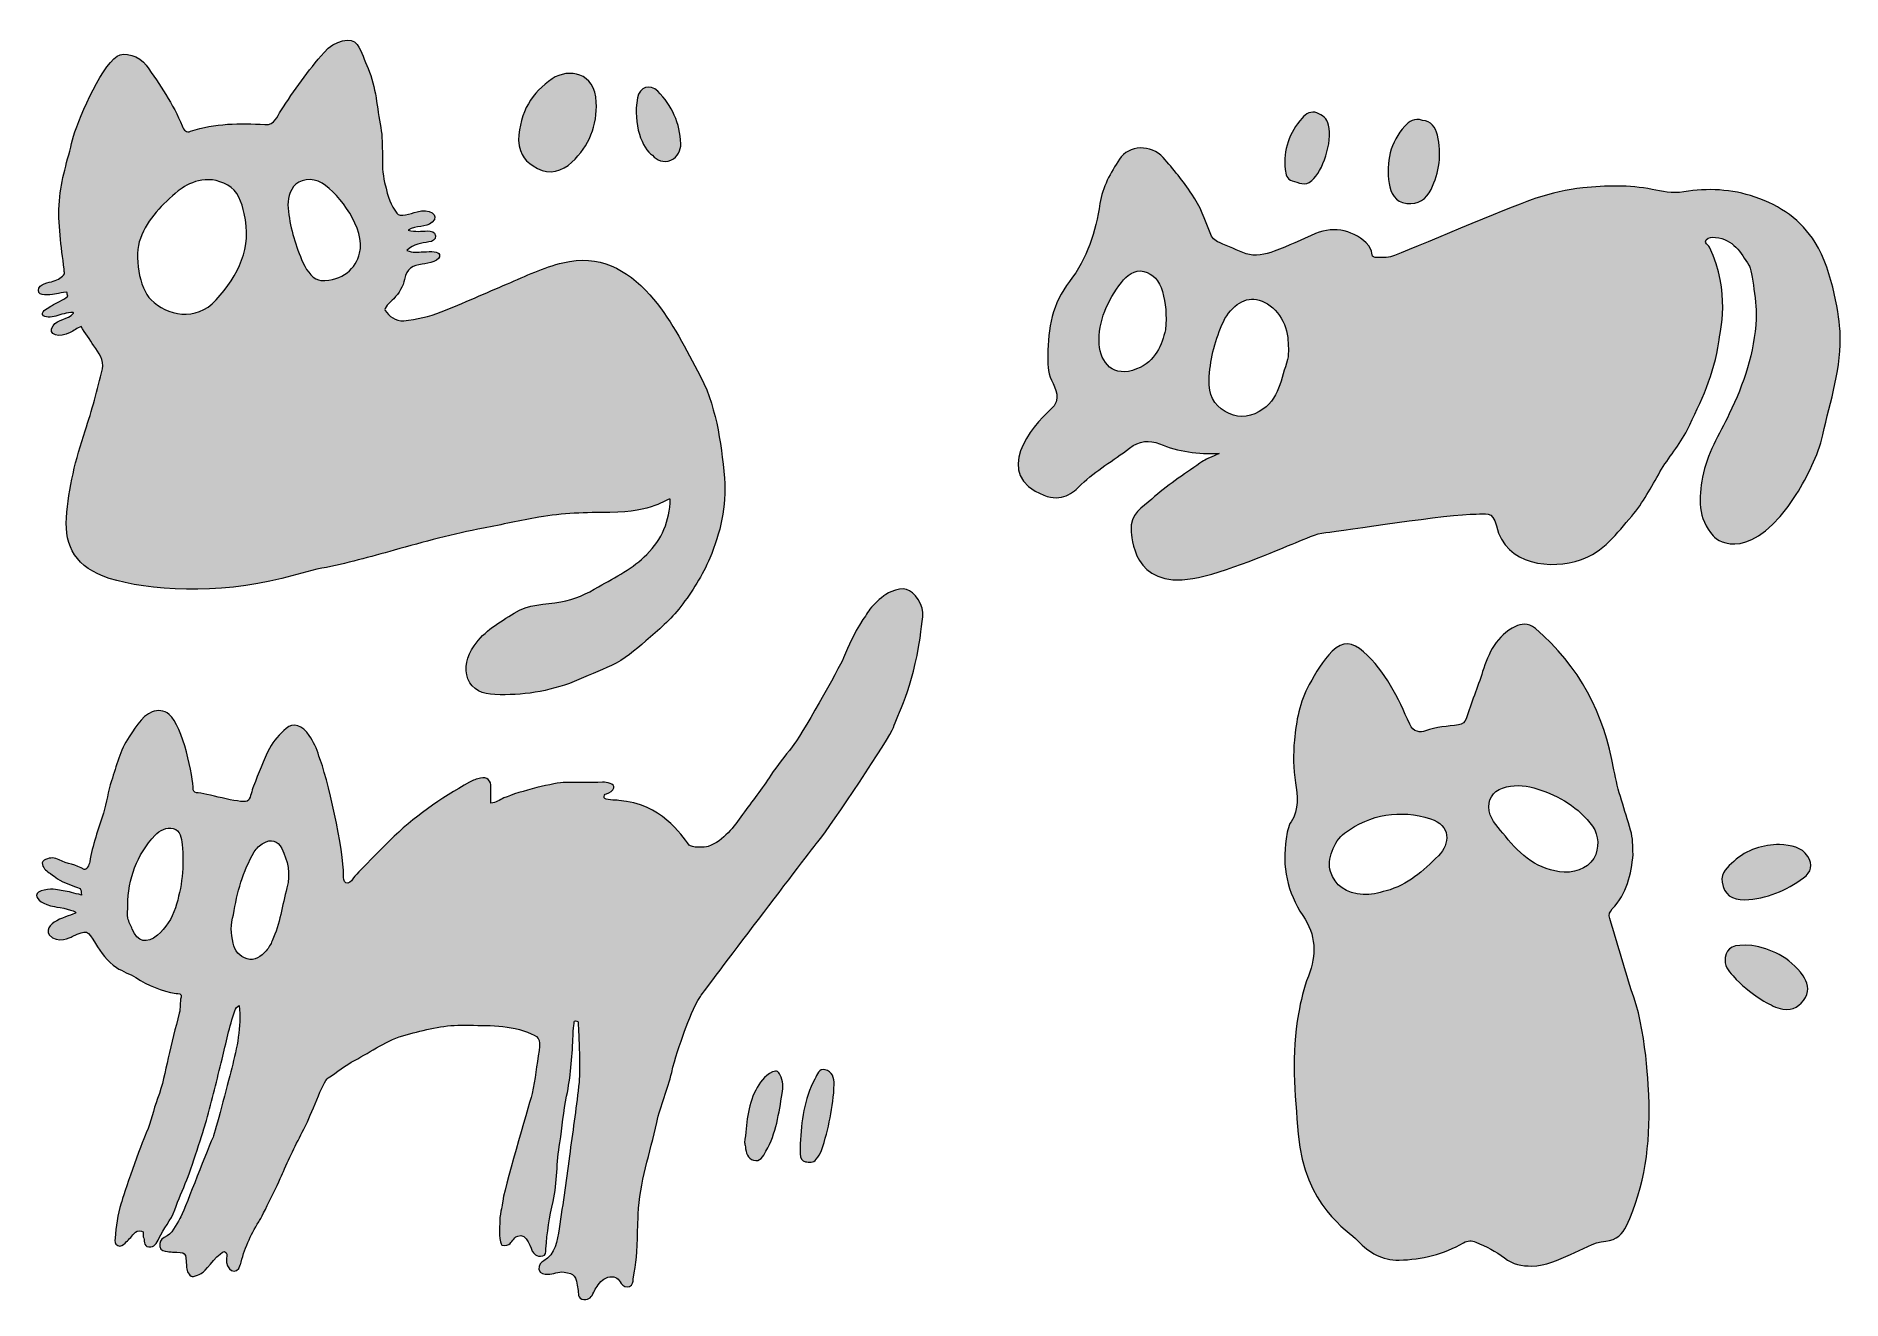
# Model space of a CAD drawing. Header units: millimetres. Extents: x 31 to 273, y -190 to -20.
import ezdxf

# ---------------------------------------------------------------- set-up
doc = ezdxf.new("R2010")
doc.units = ezdxf.units.MM
doc.header["$MEASUREMENT"] = 0
doc.layers.add('Capa 1', color=7, linetype='Continuous', lineweight=0)

msp = doc.modelspace()

# ---------------------------------------------------------------- hatches: boundary and pattern name
at = {"layer": 'Capa 1', "true_color": 0xe30613, "transparency": 33554687}
h = msp.add_hatch(color=12, dxfattribs=at)
h.dxf.hatch_style = 2
edge = h.paths.add_edge_path()
edge.add_spline(control_points=[(74.39, -48.99), (73.91, -51.06), (72.14, -52.71), (69.19, -52.67), (68.26, -52.59), (67.35, -51.55), (66.78, -50.27), (65.81, -48.08), (65.13, -45.79), (64.82, -43.41), (64.66, -42.23), (64.78, -41.04), (65.53, -40.07), (66.24, -39.15), (67.99, -38.73), (69.36, -39.61), (71.75, -41.13), (75.15, -45.68), (74.39, -48.99)], knot_values=[0, 0, 0, 0, 1, 1, 1, 2, 2, 2, 3, 3, 3, 4, 4, 4, 5, 5, 5, 6, 6, 6, 6], degree=3, periodic=0)
edge = h.paths.add_edge_path()
edge.add_spline(control_points=[(55.13, -55.28), (52.38, -58.33), (48.48, -57.28), (46.38, -55.26), (44.76, -53.7), (44.09, -49.3), (44.95, -47.03), (45.97, -44.34), (47.89, -42.39), (50.04, -40.65), (51.27, -39.64), (53.82, -38.27), (56.69, -39.87), (58, -40.6), (58.57, -42.19), (58.9, -43.68), (59.95, -48.29), (58.16, -51.92), (55.13, -55.28)], knot_values=[0, 0, 0, 0, 1, 1, 1, 2, 2, 2, 3, 3, 3, 4, 4, 4, 5, 5, 5, 6, 6, 6, 6], degree=3, periodic=0)
edge = h.paths.add_edge_path()
edge.add_spline(control_points=[(123.36, -79.21), (122.91, -74.2), (122.24, -69.32), (119.77, -64.78), (117.84, -61.23), (116.05, -57.63), (113.34, -54.59), (110.24, -51.11), (106.52, -49.15), (101.69, -50.28), (99.07, -50.89), (96.67, -52.08), (94.22, -53.12), (91.26, -54.38), (88.33, -55.71), (85.34, -56.88), (83.74, -57.51), (82.05, -57.89), (80.32, -58.07), (79.14, -58.19), (78.39, -57.41), (77.81, -56.72), (77.54, -56.41), (78.47, -55.64), (78.97, -55.12), (79.63, -54.4), (80.27, -53.45), (80.41, -52.52), (80.63, -51.05), (81.61, -50.64), (82.76, -50.49), (83.69, -50.37), (85.3, -50.02), (85.12, -49.2), (85.01, -48.74), (84.04, -48.74), (82.96, -48.84), (82.15, -48.82), (81.55, -49.03), (80.74, -48.63), (81.65, -47.78), (82.69, -47.63), (83.69, -47.5), (84.11, -47.45), (84.64, -47.2), (84.58, -46.67), (84.52, -46.12), (84.02, -45.99), (83.47, -46.02), (82.66, -46.06), (81.86, -46.16), (80.92, -45.91), (81.94, -45.17), (83.27, -45.65), (84.13, -44.86), (85.23, -43.83), (83.66, -42.99), (82.09, -43.43), (81.17, -43.69), (79.8, -44.26), (79.37, -43.63), (78.57, -42.46), (78.26, -41.73), (77.74, -39.52), (77.16, -37.09), (77.68, -34.53), (77.22, -32.13), (76.72, -29.49), (76.61, -26.73), (75.51, -24.21), (75.03, -23.13), (74.71, -21.94), (74.06, -20.98), (73.29, -19.86), (71.04, -20.43), (69.61, -22.05), (67.45, -24.49), (65.59, -27.15), (63.81, -29.88), (63.31, -30.64), (63.02, -31.81), (61.68, -31.73), (58.31, -31.52), (54.96, -31.56), (51.7, -32.64), (51.09, -32.84), (50.81, -32.53), (50.56, -31.92), (49.36, -28.97), (47.56, -26.37), (45.74, -23.78), (44.84, -22.5), (42.72, -21.92), (41.83, -22.54), (39.51, -24.15), (36.39, -31.54), (35.85, -33.77), (35.19, -36.5), (34.28, -39.15), (34.07, -41.97), (33.84, -45.05), (34.35, -48.1), (34.71, -51.15), (34.73, -51.35), (34.75, -51.56), (34.77, -51.76), (34.47, -52.26), (33.92, -52.53), (33.26, -52.76), (32.73, -52.95), (31.24, -53.13), (31.26, -53.97), (31.28, -54.93), (32.74, -54.54), (33.42, -54.51), (34.27, -54.36), (34.35, -54.3), (35.08, -54.22), (35.11, -54.4), (35.15, -54.59), (35.19, -54.77), (34.52, -55.37), (33.71, -55.63), (33.02, -56.07), (32.64, -56.32), (31.65, -56.72), (31.83, -57.23), (32.02, -57.74), (33.06, -57.62), (33.58, -57.46), (34.32, -57.24), (35.04, -56.98), (35.94, -56.97), (35.96, -57), (35.98, -57.04), (35.99, -57.07), (35.2, -57.97), (33.84, -57.81), (33.22, -58.75), (32.39, -60), (34.12, -60.45), (35.54, -59.65), (35.97, -59.41), (36.5, -59.06), (36.99, -58.85), (37.54, -59.72), (38.15, -60.57), (38.71, -61.45), (39.33, -62.4), (40.14, -63.36), (39.85, -64.55), (39.18, -67.34), (38.45, -70.12), (37.53, -72.85), (36.26, -76.64), (35.32, -80.52), (35.03, -84.53), (34.75, -88.4), (36.31, -91.24), (40.76, -92.66), (45.96, -94.32), (55.46, -94.85), (63.94, -92.68), (65.73, -92.22), (67.52, -91.65), (69.3, -91.31), (72.6, -90.68), (75.82, -89.78), (79.03, -88.88), (83, -87.77), (86.97, -86.67), (91.02, -85.92), (93.51, -85.46), (95.96, -84.87), (98.46, -84.44), (101.63, -83.91), (104.77, -83.81), (107.98, -83.81), (113.85, -83.8), (115.47, -81.98), (116.08, -82.03), (116.05, -84.95), (114.93, -87.44), (112.96, -89.44), (111.12, -91.3), (108.74, -92.5), (106.47, -93.79), (104.88, -94.7), (103.28, -95.52), (101.38, -95.83), (99.28, -96.17), (97, -96.13), (95.14, -97.33), (93.19, -98.58), (91.13, -99.68), (89.76, -101.72), (88.79, -103.16), (88.41, -104.71), (88.92, -106.16), (89.44, -107.62), (90.96, -108.22), (92.56, -108.27), (96.23, -108.41), (99.75, -107.88), (103.19, -106.51), (104.88, -105.83), (106.57, -105.1), (108.21, -104.35), (109.9, -103.59), (111.38, -102.3), (112.81, -101.07), (114.47, -99.64), (116.18, -98.19), (117.5, -96.46), (119.03, -94.45), (120.43, -92.26), (121.39, -89.94), (122.81, -86.55), (123.69, -83.01), (123.36, -79.21)], knot_values=[0, 0, 0, 0, 1, 1, 1, 2, 2, 2, 3, 3, 3, 4, 4, 4, 5, 5, 5, 6, 6, 6, 7, 7, 7, 8, 8, 8, 9, 9, 9, 10, 10, 10, 11, 11, 11, 12, 12, 12, 13, 13, 13, 14, 14, 14, 15, 15, 15, 16, 16, 16, 17, 17, 17, 18, 18, 18, 19, 19, 19, 20, 20, 20, 21, 21, 21, 22, 22, 22, 23, 23, 23, 24, 24, 24, 25, 25, 25, 26, 26, 26, 27, 27, 27, 28, 28, 28, 29, 29, 29, 30, 30, 30, 31, 31, 31, 32, 32, 32, 33, 33, 33, 34, 34, 34, 35, 35, 35, 36, 36, 36, 37, 37, 37, 38, 38, 38, 39, 39, 39, 40, 40, 40, 41, 41, 41, 42, 42, 42, 43, 43, 43, 44, 44, 44, 45, 45, 45, 46, 46, 46, 47, 47, 47, 48, 48, 48, 49, 49, 49, 50, 50, 50, 51, 51, 51, 52, 52, 52, 53, 53, 53, 54, 54, 54, 55, 55, 55, 56, 56, 56, 57, 57, 57, 58, 58, 58, 59, 59, 59, 60, 60, 60, 61, 61, 61, 62, 62, 62, 63, 63, 63, 64, 64, 64, 65, 65, 65, 66, 66, 66, 67, 67, 67, 68, 68, 68, 69, 69, 69, 70, 70, 70, 71, 71, 71, 72, 72, 72, 73, 73, 73, 73], degree=3, periodic=0)
h = msp.add_hatch(color=12, dxfattribs=at)
h.dxf.hatch_style = 2
edge = h.paths.add_edge_path()
edge.add_spline(control_points=[(95.72, -33.83), (95.9, -29.98), (97.55, -27.38), (100.23, -25.6), (102.45, -24.12), (105.98, -24.7), (106.16, -28.71), (106.3, -31.83), (105.21, -34.62), (102.89, -36.79), (101.57, -38.02), (99.91, -38.52), (98.26, -37.62), (96.67, -36.74), (95.91, -35.96), (95.72, -33.83)], knot_values=[0, 0, 0, 0, 1, 1, 1, 2, 2, 2, 3, 3, 3, 4, 4, 4, 5, 5, 5, 5], degree=3, periodic=0)
h = msp.add_hatch(color=12, dxfattribs=at)
h.dxf.hatch_style = 2
edge = h.paths.add_edge_path()
edge.add_spline(control_points=[(111.69, -28.14), (111.95, -26.69), (113.37, -26.23), (114.4, -27.26), (116.3, -29.18), (117.43, -31.56), (117.5, -34.3), (117.52, -35.16), (117.14, -36.08), (116.17, -36.51), (115.16, -36.95), (114.32, -36.51), (113.69, -35.86), (112.36, -34.97), (111.04, -31.73), (111.69, -28.14)], knot_values=[0, 0, 0, 0, 1, 1, 1, 2, 2, 2, 3, 3, 3, 4, 4, 4, 5, 5, 5, 5], degree=3, periodic=0)
h = msp.add_hatch(color=12, dxfattribs=at)
h.dxf.hatch_style = 2
edge = h.paths.add_edge_path()
edge.add_spline(control_points=[(202.23, -39.25), (201.28, -40.08), (200.45, -39.49), (199.59, -39.28), (198.85, -39.09), (198.72, -38.41), (198.64, -37.75), (198.34, -35.11), (199.22, -32.84), (200.92, -30.86), (201.43, -30.25), (202.14, -29.87), (202.91, -30.17), (203.64, -30.45), (204.28, -30.9), (204.47, -31.81), (205.03, -34.13), (203.68, -37.99), (202.23, -39.25)], knot_values=[0, 0, 0, 0, 1, 1, 1, 2, 2, 2, 3, 3, 3, 4, 4, 4, 5, 5, 5, 6, 6, 6, 6], degree=3, periodic=0)
h = msp.add_hatch(color=12, dxfattribs=at)
h.dxf.hatch_style = 2
edge = h.paths.add_edge_path()
edge.add_spline(control_points=[(217.09, -31.17), (218.22, -31.28), (218.81, -32.06), (219.08, -33.16), (219.71, -35.7), (219.33, -38.14), (218.23, -40.45), (217.63, -41.73), (216.49, -42.47), (214.97, -42.32), (213.37, -42.16), (212.81, -40.92), (212.61, -39.63), (212.16, -36.78), (212.73, -34.13), (214.73, -31.93), (215.28, -31.32), (216.01, -30.78), (217.09, -31.17)], knot_values=[0, 0, 0, 0, 1, 1, 1, 2, 2, 2, 3, 3, 3, 4, 4, 4, 5, 5, 5, 6, 6, 6, 6], degree=3, periodic=0)
h = msp.add_hatch(color=12, dxfattribs=at)
h.dxf.hatch_style = 2
edge = h.paths.add_edge_path()
edge.add_spline(control_points=[(182.57, -59.28), (182.76, -57.28), (182.61, -55.76), (182.17, -54.16), (181.77, -52.65), (180.89, -51.79), (179.66, -51.45), (178.46, -51.11), (177.32, -52.06), (176.66, -52.92), (174.82, -55.34), (173.52, -58.11), (173.68, -61.2), (173.82, -63.71), (175.6, -65.8), (178.7, -64.55), (181.27, -63.51), (182.1, -61.3), (182.57, -59.28)], knot_values=[0, 0, 0, 0, 1, 1, 1, 2, 2, 2, 3, 3, 3, 4, 4, 4, 5, 5, 5, 6, 6, 6, 6], degree=3, periodic=0)
edge = h.paths.add_edge_path()
edge.add_spline(control_points=[(198.98, -63.28), (199.16, -62.28), (199.06, -61.3), (198.99, -60.32), (198.81, -57.94), (196.86, -55.56), (194.78, -55.2), (193.07, -54.9), (191.15, -56.26), (190.15, -58.63), (189.15, -60.99), (188.54, -63.44), (188.43, -66.04), (188.35, -67.95), (189.07, -69.37), (190.6, -70.27), (192.02, -71.11), (193.63, -71.14), (195.17, -70.27), (197.93, -68.7), (198.08, -65.8), (198.98, -63.28)], knot_values=[0, 0, 0, 0, 1, 1, 1, 2, 2, 2, 3, 3, 3, 4, 4, 4, 5, 5, 5, 6, 6, 6, 7, 7, 7, 7], degree=3, periodic=0)
edge = h.paths.add_edge_path()
edge.add_spline(control_points=[(189.79, -75.91), (186.94, -75.98), (184.32, -75.65), (181.78, -74.6), (180.43, -74.04), (179.06, -74.16), (177.73, -75.19), (175.6, -76.85), (173.24, -78.14), (171.27, -80.08), (170.12, -81.21), (168.67, -82.43), (166.26, -81.5), (159.22, -78.78), (164.62, -72.2), (167.14, -70), (168.69, -68.65), (167.81, -67.15), (167.27, -66.07), (166.68, -64.89), (166.8, -63.75), (166.79, -62.68), (166.76, -59.15), (167.44, -55.72), (169.68, -52.81), (172.08, -49.7), (173.2, -46.13), (173.77, -42.32), (174.1, -40.13), (175.22, -38.21), (176.39, -36.4), (177.65, -34.47), (180.66, -34.35), (182.26, -36.16), (183.63, -37.71), (184.93, -39.34), (186.13, -41.07), (187.27, -42.71), (187.87, -44.48), (188.56, -46.26), (188.81, -46.92), (189.16, -47.32), (189.81, -47.59), (191.01, -48.08), (192.21, -48.62), (193.41, -49.07), (194.56, -49.5), (195.99, -49.17), (197.18, -48.74), (199.07, -48.06), (200.87, -47.16), (202.72, -46.38), (205.34, -45.28), (208.01, -45.95), (209.88, -48), (210.62, -49.14), (209.92, -49.61), (211.09, -49.6), (211.85, -49.59), (212.61, -49.6), (213.31, -49.32), (217.7, -47.56), (230.28, -42.23), (232.31, -41.61), (234.39, -40.97), (236.49, -40.42), (238.62, -40.22), (241.7, -39.93), (244.8, -39.81), (247.93, -40.45), (249.23, -40.72), (250.61, -41.03), (252.19, -40.76), (255.31, -40.24), (258.6, -40.4), (261.73, -41.46), (265.12, -42.62), (267.95, -44.59), (269.8, -47.55), (272.26, -51.48), (273.08, -57.97), (273.15, -59.49), (273.39, -64.33), (271.84, -68.83), (270.82, -73.41), (270.18, -76.24), (268.77, -78.9), (267.27, -81.42), (261.31, -90.62), (256.86, -87.82), (256.1, -86.96), (254.01, -84.58), (254.16, -81.87), (254.68, -79.07), (255.25, -75.98), (256.93, -73.34), (258.27, -70.59), (260.25, -66.52), (261.63, -62.38), (261.88, -57.82), (261.97, -56.2), (261.34, -51.26), (260.9, -50.59), (259.82, -48.95), (258.8, -47.1), (256.44, -46.89), (255.97, -46.85), (255.47, -46.84), (255.19, -47.21), (254.88, -47.63), (255.44, -47.87), (255.6, -48.2), (258.52, -54.19), (257.04, -59.6), (256.86, -60.91), (256.27, -65.17), (254.48, -68.99), (252.61, -72.77), (251.63, -74.75), (250.08, -76.44), (248.97, -78.36), (247.79, -80.4), (246.71, -82.51), (245.17, -84.31), (243.21, -86.61), (241.35, -89.14), (238.3, -90.18), (234.49, -91.49), (228.22, -91), (227, -85.63), (226.52, -83.52), (225.46, -84.04), (224.29, -84.03), (220.58, -84.01), (206.45, -86.29), (204.09, -86.51), (202.75, -86.63), (201.37, -87.35), (200.05, -87.88), (197.79, -88.77), (190.25, -92.06), (186.23, -92.69), (178.16, -94.08), (178.04, -86.97), (177.97, -86.26), (177.75, -84.03), (179.5, -83.1), (180.73, -82.01), (182.73, -80.23), (185, -78.75), (187.2, -77.21), (187.95, -76.69), (187.95, -76.69), (189.79, -75.91)], knot_values=[0, 0, 0, 0, 1, 1, 1, 2, 2, 2, 3, 3, 3, 4, 4, 4, 5, 5, 5, 6, 6, 6, 7, 7, 7, 8, 8, 8, 9, 9, 9, 10, 10, 10, 11, 11, 11, 12, 12, 12, 13, 13, 13, 14, 14, 14, 15, 15, 15, 16, 16, 16, 17, 17, 17, 18, 18, 18, 19, 19, 19, 20, 20, 20, 21, 21, 21, 22, 22, 22, 23, 23, 23, 24, 24, 24, 25, 25, 25, 26, 26, 26, 27, 27, 27, 28, 28, 28, 29, 29, 29, 30, 30, 30, 31, 31, 31, 32, 32, 32, 33, 33, 33, 34, 34, 34, 35, 35, 35, 36, 36, 36, 37, 37, 37, 38, 38, 38, 39, 39, 39, 40, 40, 40, 41, 41, 41, 42, 42, 42, 43, 43, 43, 44, 44, 44, 45, 45, 45, 46, 46, 46, 47, 47, 47, 48, 48, 48, 49, 49, 49, 50, 50, 50, 51, 51, 51, 51], degree=3, periodic=0)
h = msp.add_hatch(color=12, dxfattribs=at)
h.dxf.hatch_style = 2
edge = h.paths.add_edge_path()
edge.add_spline(control_points=[(43.26, -136.58), (43.26, -137.15), (43.18, -137.74), (43.28, -138.29), (43.37, -138.8), (43.67, -139.27), (43.86, -139.76), (44.55, -141.47), (45.84, -141.8), (47.24, -140.57), (48.37, -139.58), (49.19, -138.37), (49.65, -136.92), (50.54, -134.14), (50.86, -131.3), (50.56, -128.4), (50.47, -127.53), (50.35, -126.49), (49.36, -126.25), (48.47, -126.03), (47.56, -126.47), (46.92, -127.15), (44.44, -129.8), (43.3, -132.98), (43.26, -136.58)], knot_values=[0, 0, 0, 0, 1, 1, 1, 2, 2, 2, 3, 3, 3, 4, 4, 4, 5, 5, 5, 6, 6, 6, 7, 7, 7, 8, 8, 8, 8], degree=3, periodic=0)
edge = h.paths.add_edge_path()
edge.add_spline(control_points=[(57.41, -141.63), (57.62, -142.69), (58.27, -143.46), (59.27, -143.74), (60.33, -144.05), (61.14, -143.45), (61.84, -142.66), (62.2, -142.25), (62.44, -141.79), (62.66, -141.31), (63.68, -139.05), (64, -136.6), (64.62, -134.23), (65.13, -132.27), (64.76, -130.61), (63.92, -128.91), (63.4, -127.88), (62.44, -127.58), (61.46, -128.21), (60.98, -128.51), (60.54, -128.89), (60.24, -129.39), (58.68, -131.99), (57.94, -134.86), (57.45, -137.82), (57.03, -139.09), (57.07, -140.36), (57.41, -141.63)], knot_values=[0, 0, 0, 0, 1, 1, 1, 2, 2, 2, 3, 3, 3, 4, 4, 4, 5, 5, 5, 6, 6, 6, 7, 7, 7, 8, 8, 8, 9, 9, 9, 9], degree=3, periodic=0)
edge = h.paths.add_edge_path()
edge.add_spline(control_points=[(45.74, -167.1), (46.43, -165.64), (46.65, -164.01), (47.26, -162.5), (47.96, -160.77), (48.25, -158.88), (48.7, -157.05), (49.19, -155.06), (49.63, -153.04), (50.17, -151.06), (50.36, -150.34), (50.23, -149.62), (50.41, -148.91), (50.55, -148.38), (50.05, -148.43), (49.74, -148.39), (47.77, -148.11), (46.02, -147.3), (44.33, -146.26), (43.51, -145.75), (42.59, -145.47), (41.76, -144.92), (40.47, -144.07), (39.67, -142.89), (38.93, -141.69), (37.83, -139.88), (37.8, -139.78), (35.8, -140.75), (35.63, -140.83), (33.86, -141.79), (32.72, -140.54), (31.68, -138.63), (36.28, -137.84), (36.28, -137.53), (36.29, -137.27), (34.19, -136.84), (33.4, -136.74), (31.88, -136.44), (31.04, -135.77), (31, -135.23), (30.95, -134.52), (32.96, -134.32), (33.54, -134.44), (34.25, -134.59), (34.95, -134.62), (35.69, -134.83), (36.13, -135.04), (36.55, -134.98), (37.04, -135.21), (36.96, -134.1), (36.98, -134.37), (35.89, -133.96), (33.57, -133.04), (33.7, -132.85), (32.89, -132.3), (32.4, -131.97), (31.98, -131.69), (31.79, -131.1), (31.69, -130.76), (31.94, -130.53), (32.23, -130.4), (32.85, -130.1), (33.5, -130.16), (34.05, -130.46), (35.07, -131), (36.35, -131.09), (37.39, -131.73), (37.71, -131.93), (38.08, -131.14), (38.15, -130.73), (38.52, -128.48), (39.32, -126.35), (39.98, -124.2), (40.43, -122.75), (40.59, -121.24), (41.07, -119.85), (41.75, -117.86), (42.2, -115.73), (43.44, -113.96), (43.85, -113.38), (45.12, -111.07), (46.55, -110.57), (47.23, -110.29), (48.13, -110.35), (48.82, -110.93), (50.67, -112.51), (52.04, -119.37), (52.05, -121.04), (52.05, -121.37), (52.39, -121.45), (52.73, -121.48), (54.32, -121.63), (58.91, -123.11), (59.45, -122.46), (59.81, -122.01), (59.87, -121.19), (60.13, -120.56), (60.83, -118.86), (61.44, -117.11), (62.3, -115.49), (62.83, -114.48), (63.67, -113.59), (64.51, -112.8), (65.42, -111.94), (66.76, -112.45), (67.62, -113.74), (68.2, -114.61), (68.63, -115.51), (68.92, -116.52), (70.03, -119.19), (72.32, -129.34), (72.22, -132.51), (72.2, -132.89), (72.2, -133.38), (72.55, -133.53), (72.93, -133.71), (73.25, -133.33), (73.46, -133.01), (73.82, -132.44), (77.81, -128.49), (78.42, -127.88), (81.59, -124.72), (85.25, -122.21), (89.13, -120.02), (89.59, -119.76), (90.11, -119.59), (90.63, -119.47), (91.49, -119.27), (92.05, -119.82), (92.02, -120.72), (91.99, -121.4), (92.01, -122.07), (92.01, -122.83), (92.66, -122.81), (93.18, -122.39), (93.74, -122.15), (95.9, -121.22), (100.62, -120.08), (102.03, -120.06), (103.69, -120.03), (105.34, -120.09), (107, -120.04), (107.6, -120.02), (108.61, -120.22), (108.52, -120.79), (108.47, -121.15), (107.92, -121.48), (107.54, -121.58), (107.29, -121.64), (107.14, -121.88), (107.22, -122.11), (107.32, -122.41), (108.69, -122.44), (109.19, -122.48), (114.9, -122.91), (117.54, -127.06), (118.62, -128.47), (118.9, -128.84), (120.74, -128.83), (121.19, -128.66), (123.33, -127.86), (124.62, -126.01), (125.81, -124.35), (127.06, -122.61), (128.42, -120.92), (129.59, -119.1), (130.43, -117.79), (131.45, -116.53), (132.46, -115.3), (133.49, -114.06), (138.8, -104.68), (139.37, -103.33), (140.12, -101.54), (140.56, -100.41), (141.96, -98.17), (142.45, -97.6), (142.69, -96.9), (143.3, -96.33), (144.08, -95.61), (144.77, -94.84), (145.72, -94.45), (147.37, -93.77), (148.4, -93.99), (149.38, -95.5), (150.42, -97.1), (149.87, -98.35), (149.62, -100.69), (148.69, -107.2), (146.49, -111.33), (146.05, -112.68), (145.64, -113.96), (137.6, -125.91), (136.06, -127.83), (134.88, -129.3), (120.87, -147.69), (120.15, -148.8), (119.2, -150.27), (118.6, -151.88), (118.02, -153.46), (117.37, -155.26), (116.72, -157.09), (116.28, -159), (115.76, -161.27), (114.77, -163.43), (114.28, -165.71), (113.41, -169.81), (111.97, -173.79), (111.77, -178.02), (111.74, -178.58), (111.8, -179.54), (111.68, -180.06), (111.7, -183.52), (111.52, -184.34), (111.12, -186.75), (111.07, -187.11), (111.12, -187.55), (110.63, -187.72), (110.19, -187.86), (109.71, -187.7), (109.51, -187.35), (109.15, -186.75), (108.83, -186.32), (108, -186.44), (107.14, -186.56), (106.7, -187.11), (106.26, -187.72), (106.08, -187.96), (105.92, -188.23), (105.81, -188.51), (105.57, -189.12), (105.25, -189.54), (104.48, -189.48), (103.61, -189.43), (103.77, -188.49), (103.72, -188.28), (103.39, -186.14), (103.26, -186.07), (101.84, -185.8), (101.05, -185.69), (100.44, -186.11), (99.64, -186.08), (99.27, -186.07), (98.51, -186.08), (98.44, -185.42), (98.38, -184.92), (98.75, -184.4), (99.11, -184.31), (100.65, -183.4), (100.92, -181.57), (101.16, -180), (101.7, -176.55), (102.18, -173.08), (102.64, -169.61), (103.06, -166.51), (103.51, -163.41), (103.85, -160.31), (104.05, -158.5), (103.74, -152.81), (103.72, -152.27), (103.71, -152.1), (103.42, -152.02), (103.24, -152.12), (103.14, -152.17), (103.05, -153.81), (103.02, -154.46), (102.9, -157.05), (102.74, -159.61), (102.17, -162.17), (101.72, -164.22), (101.64, -166.36), (101.26, -168.44), (100.8, -171.04), (100.95, -173.7), (100.35, -176.31), (99.88, -178.39), (99.53, -180.49), (99.4, -182.67), (99.37, -183.16), (99.42, -183.61), (98.97, -183.63), (98.06, -183.83), (97.79, -183.21), (97.55, -182.99), (97.55, -182.99), (96.81, -180.38), (95.61, -180.98), (95.35, -180.96), (94.8, -181.7), (94.6, -181.95), (94.43, -182.16), (93.9, -182.36), (93.5, -182.18), (93.12, -182.01), (93.11, -179.74), (93.19, -179.4), (93.15, -178.12), (93.53, -176.85), (93.53, -176.78), (93.67, -174.7), (97, -164.05), (97.53, -161.84), (97.99, -159.93), (98.15, -157.99), (98.47, -156.07), (98.74, -154.44), (98.39, -154.14), (96.94, -153.6), (94.02, -152.53), (90.98, -152.71), (88.01, -152.66), (85.55, -152.62), (83.08, -153.3), (80.65, -153.94), (78.06, -154.62), (75.99, -156.2), (73.7, -157.38), (72.45, -158.03), (71.34, -158.96), (70.16, -159.74), (69.45, -160.2), (67.8, -164.92), (67.06, -166.26), (66.08, -168.27), (64.98, -170.24), (64.15, -172.31), (63.74, -173.34), (61.3, -178.34), (60.85, -179.05), (59.73, -180.86), (58.86, -182.77), (58.37, -184.84), (58.37, -184.84), (58.36, -184.85), (58.36, -184.85), (57.94, -186.39), (56.31, -185.58), (56.51, -183.92), (56.55, -183.59), (56.71, -183.19), (56.24, -183.06), (55.76, -182.93), (53.78, -185.45), (53.43, -185.78), (53.19, -186.01), (52.02, -186.55), (51.76, -186.35), (51.33, -186.02), (51.14, -185.56), (51.13, -184.97), (51.08, -183.13), (51.05, -183.14), (49.27, -183.11), (49.05, -183.11), (48.82, -183.08), (48.59, -183.04), (48.16, -182.96), (47.65, -183.01), (47.57, -182.36), (47.51, -181.82), (47.61, -181.41), (48.15, -181.17), (49.29, -180.67), (49.68, -179.56), (50.26, -178.61), (50.81, -177.7), (53.54, -170.34), (54.7, -167.69), (55.02, -166.97), (56.6, -160.75), (57.21, -158.42), (57.93, -155.68), (58.51, -152.88), (58.22, -150), (57.96, -150.2), (57.74, -150.35), (57.61, -150.73), (56.89, -152.85), (56.45, -155.05), (55.93, -157.21), (55.26, -159.96), (54.52, -162.7), (53.81, -165.45), (53.68, -165.92), (52.03, -171.27), (51.18, -173.42), (50.65, -174.77), (50.05, -176.09), (49.57, -177.44), (49.06, -178.87), (48.06, -179.96), (47.45, -181.3), (47.16, -181.93), (46.82, -182.48), (46.09, -182.42), (45.28, -182.35), (45.58, -181.51), (45.33, -181.05), (45.2, -180.81), (45.56, -180.4), (45.1, -180.29), (44.7, -180.19), (44.31, -180.37), (44.07, -180.65), (43.69, -181.09), (43.35, -181.53), (42.9, -181.9), (42.6, -182.16), (42.34, -182.45), (41.91, -182.25), (41.47, -182.06), (41.53, -181.67), (41.56, -181.27), (41.68, -179.68), (41.91, -178.11), (42.36, -176.57), (42.67, -175.52), (45.02, -168.64), (45.74, -167.1)], knot_values=[0, 0, 0, 0, 1, 1, 1, 2, 2, 2, 3, 3, 3, 4, 4, 4, 5, 5, 5, 6, 6, 6, 7, 7, 7, 8, 8, 8, 9, 9, 9, 10, 10, 10, 11, 11, 11, 12, 12, 12, 13, 13, 13, 14, 14, 14, 15, 15, 15, 16, 16, 16, 17, 17, 17, 18, 18, 18, 19, 19, 19, 20, 20, 20, 21, 21, 21, 22, 22, 22, 23, 23, 23, 24, 24, 24, 25, 25, 25, 26, 26, 26, 27, 27, 27, 28, 28, 28, 29, 29, 29, 30, 30, 30, 31, 31, 31, 32, 32, 32, 33, 33, 33, 34, 34, 34, 35, 35, 35, 36, 36, 36, 37, 37, 37, 38, 38, 38, 39, 39, 39, 40, 40, 40, 41, 41, 41, 42, 42, 42, 43, 43, 43, 44, 44, 44, 45, 45, 45, 46, 46, 46, 47, 47, 47, 48, 48, 48, 49, 49, 49, 50, 50, 50, 51, 51, 51, 52, 52, 52, 53, 53, 53, 54, 54, 54, 55, 55, 55, 56, 56, 56, 57, 57, 57, 58, 58, 58, 59, 59, 59, 60, 60, 60, 61, 61, 61, 62, 62, 62, 63, 63, 63, 64, 64, 64, 65, 65, 65, 66, 66, 66, 67, 67, 67, 68, 68, 68, 69, 69, 69, 70, 70, 70, 71, 71, 71, 72, 72, 72, 73, 73, 73, 74, 74, 74, 75, 75, 75, 76, 76, 76, 77, 77, 77, 78, 78, 78, 79, 79, 79, 80, 80, 80, 81, 81, 81, 82, 82, 82, 83, 83, 83, 84, 84, 84, 85, 85, 85, 86, 86, 86, 87, 87, 87, 88, 88, 88, 89, 89, 89, 90, 90, 90, 91, 91, 91, 92, 92, 92, 93, 93, 93, 94, 94, 94, 95, 95, 95, 96, 96, 96, 97, 97, 97, 98, 98, 98, 99, 99, 99, 100, 100, 100, 101, 101, 101, 102, 102, 102, 103, 103, 103, 104, 104, 104, 105, 105, 105, 106, 106, 106, 107, 107, 107, 108, 108, 108, 109, 109, 109, 110, 110, 110, 111, 111, 111, 112, 112, 112, 113, 113, 113, 114, 114, 114, 115, 115, 115, 116, 116, 116, 117, 117, 117, 118, 118, 118, 119, 119, 119, 120, 120, 120, 121, 121, 121, 122, 122, 122, 123, 123, 123, 124, 124, 124, 125, 125, 125, 126, 126, 126, 127, 127, 127, 128, 128, 128, 129, 129, 129, 130, 130, 130, 131, 131, 131, 132, 132, 132, 133, 133, 133, 134, 134, 134, 135, 135, 135, 136, 136, 136, 137, 137, 137, 138, 138, 138, 139, 139, 139, 139], degree=3, periodic=0)
h = msp.add_hatch(color=12, dxfattribs=at)
h.dxf.hatch_style = 2
edge = h.paths.add_edge_path()
edge.add_spline(control_points=[(236.12, -132.1), (237.99, -132.19), (239.75, -131.33), (240.34, -129.73), (240.9, -128.23), (240.6, -126.71), (239.56, -125.47), (237.58, -123.08), (234.97, -121.63), (232.02, -120.79), (230.65, -120.4), (229.23, -120.38), (227.84, -120.81), (226.46, -121.24), (225.8, -122.46), (226.05, -123.88), (226.3, -125.32), (227.37, -126.24), (228.21, -127.28), (230.25, -129.83), (232.63, -131.91), (236.12, -132.1)], knot_values=[0, 0, 0, 0, 1, 1, 1, 2, 2, 2, 3, 3, 3, 4, 4, 4, 5, 5, 5, 6, 6, 6, 7, 7, 7, 7], degree=3, periodic=0)
edge = h.paths.add_edge_path()
edge.add_spline(control_points=[(209.12, -135.09), (210.12, -135.22), (211.15, -134.9), (212.21, -134.62), (215.1, -133.85), (217.17, -131.94), (219.22, -129.91), (220.83, -128.29), (220.88, -125.8), (218.16, -124.95), (214.07, -123.66), (210.13, -124.28), (206.61, -126.88), (205.18, -127.93), (204.23, -130.5), (204.73, -132.01), (205.35, -133.93), (206.8, -134.98), (209.12, -135.09)], knot_values=[0, 0, 0, 0, 1, 1, 1, 2, 2, 2, 3, 3, 3, 4, 4, 4, 5, 5, 5, 6, 6, 6, 6], degree=3, periodic=0)
edge = h.paths.add_edge_path()
edge.add_spline(control_points=[(245.35, -129.72), (245.12, -132.43), (244.49, -134.98), (242.57, -137.05), (242.24, -137.41), (242.05, -137.8), (242.22, -138.34), (243.19, -141.54), (244.13, -144.74), (245.09, -147.93), (247.13, -152.77), (247.47, -161.58), (247.5, -162.76), (247.66, -168.6), (246.96, -174.27), (244.46, -179.61), (243.95, -180.68), (243.16, -181.51), (241.69, -181.64), (240.01, -181.78), (238.54, -182.79), (236.97, -183.43), (235.28, -184.12), (233.66, -184.99), (231.75, -184.99), (230.4, -184.99), (229.2, -184.79), (228.08, -183.9), (226.94, -183), (225.61, -182.33), (224.25, -181.78), (223.69, -181.55), (223.14, -181.57), (222.61, -181.86), (219.92, -183.38), (217.02, -184.14), (213.94, -184.19), (211.66, -184.23), (209.93, -183.23), (208.39, -181.59), (207.11, -180.23), (201.23, -177), (200.4, -167.28), (199.94, -161.84), (199.43, -156.49), (200.43, -151.11), (200.74, -149.41), (201.12, -147.68), (201.76, -146.07), (202.9, -143.17), (202.8, -140.58), (201.01, -137.92), (198.94, -134.83), (198.18, -131.34), (198.79, -127.63), (198.91, -126.85), (199.01, -125.97), (199.43, -125.34), (200.57, -123.68), (200.28, -121.8), (200.03, -120.12), (199.75, -118.19), (199.71, -116.28), (199.88, -114.4), (200.12, -111.82), (200.59, -109.25), (201.89, -106.93), (202.78, -105.34), (203.63, -103.71), (204.97, -102.43), (206.4, -101.05), (207.68, -101.21), (209.16, -102.53), (212.16, -105.19), (213.81, -108.69), (215.37, -112.25), (215.85, -113.33), (216.8, -113.39), (217.48, -113.14), (218.94, -112.59), (220.44, -112.56), (221.92, -112.32), (222.49, -112.23), (222.78, -112.02), (222.93, -111.53), (223.61, -109.39), (224.49, -107.33), (225.16, -105.17), (225.91, -102.71), (227.08, -100.34), (229.55, -99.13), (230.28, -98.78), (231.24, -98.56), (232.24, -99.41), (238.15, -104.43), (241.48, -110.86), (242.79, -118.38), (243.27, -121.17), (244.27, -123.78), (245.03, -126.47), (245.34, -127.55), (245.31, -128.63), (245.35, -129.72)], knot_values=[0, 0, 0, 0, 1, 1, 1, 2, 2, 2, 3, 3, 3, 4, 4, 4, 5, 5, 5, 6, 6, 6, 7, 7, 7, 8, 8, 8, 9, 9, 9, 10, 10, 10, 11, 11, 11, 12, 12, 12, 13, 13, 13, 14, 14, 14, 15, 15, 15, 16, 16, 16, 17, 17, 17, 18, 18, 18, 19, 19, 19, 20, 20, 20, 21, 21, 21, 22, 22, 22, 23, 23, 23, 24, 24, 24, 25, 25, 25, 26, 26, 26, 27, 27, 27, 28, 28, 28, 29, 29, 29, 30, 30, 30, 31, 31, 31, 32, 32, 32, 33, 33, 33, 34, 34, 34, 34], degree=3, periodic=0)
h = msp.add_hatch(color=12, dxfattribs=at)
h.dxf.hatch_style = 2
edge = h.paths.add_edge_path()
edge.add_spline(control_points=[(265.03, -128.4), (266.62, -128.52), (267.97, -128.7), (268.82, -130.01), (269.51, -131.07), (269.31, -132.13), (268.25, -132.88), (265.88, -134.56), (263.31, -135.71), (260.36, -135.81), (258.61, -135.87), (257.57, -135.11), (257.3, -133.44), (257.1, -132.17), (258.1, -131.38), (258.87, -130.67), (260.64, -129.03), (262.85, -128.41), (265.03, -128.4)], knot_values=[0, 0, 0, 0, 1, 1, 1, 2, 2, 2, 3, 3, 3, 4, 4, 4, 5, 5, 5, 6, 6, 6, 6], degree=3, periodic=0)
h = msp.add_hatch(color=12, dxfattribs=at)
h.dxf.hatch_style = 2
edge = h.paths.add_edge_path()
edge.add_spline(control_points=[(261.32, -141.94), (263.75, -142.37), (266.39, -143.46), (268.17, -146.01), (268.77, -146.86), (269.07, -147.89), (268.49, -148.92), (267.82, -150.09), (266.85, -150.7), (265.46, -150.49), (264.52, -150.34), (263.85, -149.93), (262.9, -149.41), (260.8, -148.03), (259.99, -147.36), (258.78, -146.04), (258.14, -145.34), (257.53, -144.62), (257.74, -143.56), (258.01, -142.17), (258.72, -141.79), (261.32, -141.94)], knot_values=[0, 0, 0, 0, 1, 1, 1, 2, 2, 2, 3, 3, 3, 4, 4, 4, 5, 5, 5, 6, 6, 6, 7, 7, 7, 7], degree=3, periodic=0)
h = msp.add_hatch(color=12, dxfattribs=at)
h.dxf.hatch_style = 2
edge = h.paths.add_edge_path()
edge.add_spline(control_points=[(126.07, -168.42), (126.36, -165.95), (126.42, -163.53), (127.57, -161.38), (128.09, -160.4), (128.69, -159.46), (129.81, -158.94), (130.44, -158.65), (130.62, -158.91), (130.84, -159.35), (131.23, -160.14), (131.27, -161.06), (131.13, -161.81), (130.66, -164.46), (130.33, -167.18), (128.94, -169.58), (128.54, -170.25), (128.18, -171.06), (127.26, -170.79), (126.47, -170.56), (126.25, -169.76), (126.17, -168.98), (126.15, -168.75), (126.09, -168.53), (126.07, -168.42)], knot_values=[0, 0, 0, 0, 1, 1, 1, 2, 2, 2, 3, 3, 3, 4, 4, 4, 5, 5, 5, 6, 6, 6, 7, 7, 7, 8, 8, 8, 8], degree=3, periodic=0)
h = msp.add_hatch(color=12, dxfattribs=at)
h.dxf.hatch_style = 2
edge = h.paths.add_edge_path()
edge.add_spline(control_points=[(133.54, -168.57), (133.68, -165.56), (134.03, -162.59), (135.51, -159.88), (135.83, -159.29), (136.05, -158.44), (136.89, -158.63), (137.83, -158.84), (138.13, -159.76), (138.1, -160.61), (137.98, -163.64), (137.35, -166.59), (136.39, -169.47), (136.24, -169.92), (135.96, -170.27), (135.69, -170.65), (135.32, -171.18), (134.7, -171.07), (134.24, -170.99), (133.82, -170.91), (133.52, -170.47), (133.53, -169.94), (133.55, -169.49), (133.54, -169.03), (133.54, -168.57)], knot_values=[0, 0, 0, 0, 1, 1, 1, 2, 2, 2, 3, 3, 3, 4, 4, 4, 5, 5, 5, 6, 6, 6, 7, 7, 7, 8, 8, 8, 8], degree=3, periodic=0)

# ---------------------------------------------------------------- linework, layer by layer
at = {"layer": 'Capa 1'}
for points, knots in [([(123.36, -79.21), (122.91, -74.2), (122.24, -69.32), (119.77, -64.78), (117.84, -61.23), (116.05, -57.63), (113.34, -54.59), (110.24, -51.11), (106.52, -49.15), (101.69, -50.28), (99.07, -50.89), (96.67, -52.08), (94.22, -53.12), (91.26, -54.38), (88.33, -55.71), (85.34, -56.88), (83.74, -57.51), (82.05, -57.89), (80.32, -58.07), (79.14, -58.19), (78.39, -57.41), (77.81, -56.72), (77.54, -56.41), (78.47, -55.64), (78.97, -55.12), (79.63, -54.4), (80.27, -53.45), (80.41, -52.52), (80.63, -51.05), (81.61, -50.64), (82.76, -50.49), (83.69, -50.37), (85.3, -50.02), (85.12, -49.2), (85.01, -48.74), (84.04, -48.74), (82.96, -48.84), (82.15, -48.82), (81.55, -49.03), (80.74, -48.63), (81.65, -47.78), (82.69, -47.63), (83.69, -47.5), (84.11, -47.45), (84.64, -47.2), (84.58, -46.67), (84.52, -46.12), (84.02, -45.99), (83.47, -46.02), (82.66, -46.06), (81.86, -46.16), (80.92, -45.91), (81.94, -45.17), (83.27, -45.65), (84.13, -44.86), (85.23, -43.83), (83.66, -42.99), (82.09, -43.43), (81.17, -43.69), (79.8, -44.26), (79.37, -43.63), (78.57, -42.46), (78.26, -41.73), (77.74, -39.52), (77.16, -37.09), (77.68, -34.53), (77.22, -32.13), (76.72, -29.49), (76.61, -26.73), (75.51, -24.21), (75.03, -23.13), (74.71, -21.94), (74.06, -20.98), (73.29, -19.86), (71.04, -20.43), (69.61, -22.05), (67.45, -24.49), (65.59, -27.15), (63.81, -29.88), (63.31, -30.64), (63.02, -31.81), (61.68, -31.73), (58.31, -31.52), (54.96, -31.56), (51.7, -32.64), (51.09, -32.84), (50.81, -32.53), (50.56, -31.92), (49.36, -28.97), (47.56, -26.37), (45.74, -23.78), (44.84, -22.5), (42.72, -21.92), (41.83, -22.54), (39.51, -24.15), (36.39, -31.54), (35.85, -33.77), (35.19, -36.5), (34.28, -39.15), (34.07, -41.97), (33.84, -45.05), (34.35, -48.1), (34.71, -51.15), (34.73, -51.35), (34.75, -51.56), (34.77, -51.76), (34.47, -52.26), (33.92, -52.53), (33.26, -52.76), (32.73, -52.95), (31.24, -53.13), (31.26, -53.97), (31.28, -54.93), (32.74, -54.54), (33.42, -54.51), (34.27, -54.36), (34.35, -54.3), (35.08, -54.22), (35.11, -54.4), (35.15, -54.59), (35.19, -54.77), (34.52, -55.37), (33.71, -55.63), (33.02, -56.07), (32.64, -56.32), (31.65, -56.72), (31.83, -57.23), (32.02, -57.74), (33.06, -57.62), (33.58, -57.46), (34.32, -57.24), (35.04, -56.98), (35.94, -56.97), (35.96, -57), (35.98, -57.04), (35.99, -57.07), (35.2, -57.97), (33.84, -57.81), (33.22, -58.75), (32.39, -60), (34.12, -60.45), (35.54, -59.65), (35.97, -59.41), (36.5, -59.06), (36.99, -58.85), (37.54, -59.72), (38.15, -60.57), (38.71, -61.45), (39.33, -62.4), (40.14, -63.36), (39.85, -64.55), (39.18, -67.34), (38.45, -70.12), (37.53, -72.85), (36.26, -76.64), (35.32, -80.52), (35.03, -84.53), (34.75, -88.4), (36.31, -91.24), (40.76, -92.66), (45.96, -94.32), (55.46, -94.85), (63.94, -92.68), (65.73, -92.22), (67.52, -91.65), (69.3, -91.31), (72.6, -90.68), (75.82, -89.78), (79.03, -88.88), (83, -87.77), (86.97, -86.67), (91.02, -85.92), (93.51, -85.46), (95.96, -84.87), (98.46, -84.44), (101.63, -83.91), (104.77, -83.81), (107.98, -83.81), (113.85, -83.8), (115.47, -81.98), (116.08, -82.03), (116.05, -84.95), (114.93, -87.44), (112.96, -89.44), (111.12, -91.3), (108.74, -92.5), (106.47, -93.79), (104.88, -94.7), (103.28, -95.52), (101.38, -95.83), (99.28, -96.17), (97, -96.13), (95.14, -97.33), (93.19, -98.58), (91.13, -99.68), (89.76, -101.72), (88.79, -103.16), (88.41, -104.71), (88.92, -106.16), (89.44, -107.62), (90.96, -108.22), (92.56, -108.27), (96.23, -108.41), (99.75, -107.88), (103.19, -106.51), (104.88, -105.83), (106.57, -105.1), (108.21, -104.35), (109.9, -103.59), (111.38, -102.3), (112.81, -101.07), (114.47, -99.64), (116.18, -98.19), (117.5, -96.46), (119.03, -94.45), (120.43, -92.26), (121.39, -89.94), (122.81, -86.55), (123.69, -83.01), (123.36, -79.21)], [0, 0, 0, 0, 1, 1, 1, 2, 2, 2, 3, 3, 3, 4, 4, 4, 5, 5, 5, 6, 6, 6, 7, 7, 7, 8, 8, 8, 9, 9, 9, 10, 10, 10, 11, 11, 11, 12, 12, 12, 13, 13, 13, 14, 14, 14, 15, 15, 15, 16, 16, 16, 17, 17, 17, 18, 18, 18, 19, 19, 19, 20, 20, 20, 21, 21, 21, 22, 22, 22, 23, 23, 23, 24, 24, 24, 25, 25, 25, 26, 26, 26, 27, 27, 27, 28, 28, 28, 29, 29, 29, 30, 30, 30, 31, 31, 31, 32, 32, 32, 33, 33, 33, 34, 34, 34, 35, 35, 35, 36, 36, 36, 37, 37, 37, 38, 38, 38, 39, 39, 39, 40, 40, 40, 41, 41, 41, 42, 42, 42, 43, 43, 43, 44, 44, 44, 45, 45, 45, 46, 46, 46, 47, 47, 47, 48, 48, 48, 49, 49, 49, 50, 50, 50, 51, 51, 51, 52, 52, 52, 53, 53, 53, 54, 54, 54, 55, 55, 55, 56, 56, 56, 57, 57, 57, 58, 58, 58, 59, 59, 59, 60, 60, 60, 61, 61, 61, 62, 62, 62, 63, 63, 63, 64, 64, 64, 65, 65, 65, 66, 66, 66, 67, 67, 67, 68, 68, 68, 69, 69, 69, 70, 70, 70, 71, 71, 71, 72, 72, 72, 73, 73, 73, 73]), ([(95.72, -33.83), (95.9, -29.98), (97.55, -27.38), (100.23, -25.6), (102.45, -24.12), (105.98, -24.7), (106.16, -28.71), (106.3, -31.83), (105.21, -34.62), (102.89, -36.79), (101.57, -38.02), (99.91, -38.52), (98.26, -37.62), (96.67, -36.74), (95.91, -35.96), (95.72, -33.83)], [0, 0, 0, 0, 1, 1, 1, 2, 2, 2, 3, 3, 3, 4, 4, 4, 5, 5, 5, 5]), ([(111.69, -28.14), (111.95, -26.69), (113.37, -26.23), (114.4, -27.26), (116.3, -29.18), (117.43, -31.56), (117.5, -34.3), (117.52, -35.16), (117.14, -36.08), (116.17, -36.51), (115.16, -36.95), (114.32, -36.51), (113.69, -35.86), (112.36, -34.97), (111.04, -31.73), (111.69, -28.14)], [0, 0, 0, 0, 1, 1, 1, 2, 2, 2, 3, 3, 3, 4, 4, 4, 5, 5, 5, 5]), ([(202.23, -39.25), (201.28, -40.08), (200.45, -39.49), (199.59, -39.28), (198.85, -39.09), (198.72, -38.41), (198.64, -37.75), (198.34, -35.11), (199.22, -32.84), (200.92, -30.86), (201.43, -30.25), (202.14, -29.87), (202.91, -30.17), (203.64, -30.45), (204.28, -30.9), (204.47, -31.81), (205.03, -34.13), (203.68, -37.99), (202.23, -39.25)], [0, 0, 0, 0, 1, 1, 1, 2, 2, 2, 3, 3, 3, 4, 4, 4, 5, 5, 5, 6, 6, 6, 6]), ([(217.09, -31.17), (218.22, -31.28), (218.81, -32.06), (219.08, -33.16), (219.71, -35.7), (219.33, -38.14), (218.23, -40.45), (217.63, -41.73), (216.49, -42.47), (214.97, -42.32), (213.37, -42.16), (212.81, -40.92), (212.61, -39.63), (212.16, -36.78), (212.73, -34.13), (214.73, -31.93), (215.28, -31.32), (216.01, -30.78), (217.09, -31.17)], [0, 0, 0, 0, 1, 1, 1, 2, 2, 2, 3, 3, 3, 4, 4, 4, 5, 5, 5, 6, 6, 6, 6]), ([(189.79, -75.91), (186.94, -75.98), (184.32, -75.65), (181.78, -74.6), (180.43, -74.04), (179.06, -74.16), (177.73, -75.19), (175.6, -76.85), (173.24, -78.14), (171.27, -80.08), (170.12, -81.21), (168.67, -82.43), (166.26, -81.5), (159.22, -78.78), (164.62, -72.2), (167.14, -70), (168.69, -68.65), (167.81, -67.15), (167.27, -66.07), (166.68, -64.89), (166.8, -63.75), (166.79, -62.68), (166.76, -59.15), (167.44, -55.72), (169.68, -52.81), (172.08, -49.7), (173.2, -46.13), (173.77, -42.32), (174.1, -40.13), (175.22, -38.21), (176.39, -36.4), (177.65, -34.47), (180.66, -34.35), (182.26, -36.16), (183.63, -37.71), (184.93, -39.34), (186.13, -41.07), (187.27, -42.71), (187.87, -44.48), (188.56, -46.26), (188.81, -46.92), (189.16, -47.32), (189.81, -47.59), (191.01, -48.08), (192.21, -48.62), (193.41, -49.07), (194.56, -49.5), (195.99, -49.17), (197.18, -48.74), (199.07, -48.06), (200.87, -47.16), (202.72, -46.38), (205.34, -45.28), (208.01, -45.95), (209.88, -48), (210.62, -49.14), (209.92, -49.61), (211.09, -49.6), (211.85, -49.59), (212.61, -49.6), (213.31, -49.32), (217.7, -47.56), (230.28, -42.23), (232.31, -41.61), (234.39, -40.97), (236.49, -40.42), (238.62, -40.22), (241.7, -39.93), (244.8, -39.81), (247.93, -40.45), (249.23, -40.72), (250.61, -41.03), (252.19, -40.76), (255.31, -40.24), (258.6, -40.4), (261.73, -41.46), (265.12, -42.62), (267.95, -44.59), (269.8, -47.55), (272.26, -51.48), (273.08, -57.97), (273.15, -59.49), (273.39, -64.33), (271.84, -68.83), (270.82, -73.41), (270.18, -76.24), (268.77, -78.9), (267.27, -81.42), (261.31, -90.62), (256.86, -87.82), (256.1, -86.96), (254.01, -84.58), (254.16, -81.87), (254.68, -79.07), (255.25, -75.98), (256.93, -73.34), (258.27, -70.59), (260.25, -66.52), (261.63, -62.38), (261.88, -57.82), (261.97, -56.2), (261.34, -51.26), (260.9, -50.59), (259.82, -48.95), (258.8, -47.1), (256.44, -46.89), (255.97, -46.85), (255.47, -46.84), (255.19, -47.21), (254.88, -47.63), (255.44, -47.87), (255.6, -48.2), (258.52, -54.19), (257.04, -59.6), (256.86, -60.91), (256.27, -65.17), (254.48, -68.99), (252.61, -72.77), (251.63, -74.75), (250.08, -76.44), (248.97, -78.36), (247.79, -80.4), (246.71, -82.51), (245.17, -84.31), (243.21, -86.61), (241.35, -89.14), (238.3, -90.18), (234.49, -91.49), (228.22, -91), (227, -85.63), (226.52, -83.52), (225.46, -84.04), (224.29, -84.03), (220.58, -84.01), (206.45, -86.29), (204.09, -86.51), (202.75, -86.63), (201.37, -87.35), (200.05, -87.88), (197.79, -88.77), (190.25, -92.06), (186.23, -92.69), (178.16, -94.08), (178.04, -86.97), (177.97, -86.26), (177.75, -84.03), (179.5, -83.1), (180.73, -82.01), (182.73, -80.23), (185, -78.75), (187.2, -77.21), (187.95, -76.69), (187.95, -76.69), (189.79, -75.91)], [0, 0, 0, 0, 1, 1, 1, 2, 2, 2, 3, 3, 3, 4, 4, 4, 5, 5, 5, 6, 6, 6, 7, 7, 7, 8, 8, 8, 9, 9, 9, 10, 10, 10, 11, 11, 11, 12, 12, 12, 13, 13, 13, 14, 14, 14, 15, 15, 15, 16, 16, 16, 17, 17, 17, 18, 18, 18, 19, 19, 19, 20, 20, 20, 21, 21, 21, 22, 22, 22, 23, 23, 23, 24, 24, 24, 25, 25, 25, 26, 26, 26, 27, 27, 27, 28, 28, 28, 29, 29, 29, 30, 30, 30, 31, 31, 31, 32, 32, 32, 33, 33, 33, 34, 34, 34, 35, 35, 35, 36, 36, 36, 37, 37, 37, 38, 38, 38, 39, 39, 39, 40, 40, 40, 41, 41, 41, 42, 42, 42, 43, 43, 43, 44, 44, 44, 45, 45, 45, 46, 46, 46, 47, 47, 47, 48, 48, 48, 49, 49, 49, 50, 50, 50, 51, 51, 51, 51]), ([(55.13, -55.28), (52.38, -58.33), (48.48, -57.28), (46.38, -55.26), (44.76, -53.7), (44.09, -49.3), (44.95, -47.03), (45.97, -44.34), (47.89, -42.39), (50.04, -40.65), (51.27, -39.64), (53.82, -38.27), (56.69, -39.87), (58, -40.6), (58.57, -42.19), (58.9, -43.68), (59.95, -48.29), (58.16, -51.92), (55.13, -55.28)], [0, 0, 0, 0, 1, 1, 1, 2, 2, 2, 3, 3, 3, 4, 4, 4, 5, 5, 5, 6, 6, 6, 6]), ([(74.39, -48.99), (73.91, -51.06), (72.14, -52.71), (69.19, -52.67), (68.26, -52.59), (67.35, -51.55), (66.78, -50.27), (65.81, -48.08), (65.13, -45.79), (64.82, -43.41), (64.66, -42.23), (64.78, -41.04), (65.53, -40.07), (66.24, -39.15), (67.99, -38.73), (69.36, -39.61), (71.75, -41.13), (75.15, -45.68), (74.39, -48.99)], [0, 0, 0, 0, 1, 1, 1, 2, 2, 2, 3, 3, 3, 4, 4, 4, 5, 5, 5, 6, 6, 6, 6]), ([(182.57, -59.28), (182.76, -57.28), (182.61, -55.76), (182.17, -54.16), (181.77, -52.65), (180.89, -51.79), (179.66, -51.45), (178.46, -51.11), (177.32, -52.06), (176.66, -52.92), (174.82, -55.34), (173.52, -58.11), (173.68, -61.2), (173.82, -63.71), (175.6, -65.8), (178.7, -64.55), (181.27, -63.51), (182.1, -61.3), (182.57, -59.28)], [0, 0, 0, 0, 1, 1, 1, 2, 2, 2, 3, 3, 3, 4, 4, 4, 5, 5, 5, 6, 6, 6, 6]), ([(198.98, -63.28), (199.16, -62.28), (199.06, -61.3), (198.99, -60.32), (198.81, -57.94), (196.86, -55.56), (194.78, -55.2), (193.07, -54.9), (191.15, -56.26), (190.15, -58.63), (189.15, -60.99), (188.54, -63.44), (188.43, -66.04), (188.35, -67.95), (189.07, -69.37), (190.6, -70.27), (192.02, -71.11), (193.63, -71.14), (195.17, -70.27), (197.93, -68.7), (198.08, -65.8), (198.98, -63.28)], [0, 0, 0, 0, 1, 1, 1, 2, 2, 2, 3, 3, 3, 4, 4, 4, 5, 5, 5, 6, 6, 6, 7, 7, 7, 7]), ([(45.74, -167.1), (46.43, -165.64), (46.65, -164.01), (47.26, -162.5), (47.96, -160.77), (48.25, -158.88), (48.7, -157.05), (49.19, -155.06), (49.63, -153.04), (50.17, -151.06), (50.36, -150.34), (50.23, -149.62), (50.41, -148.91), (50.55, -148.38), (50.05, -148.43), (49.74, -148.39), (47.77, -148.11), (46.02, -147.3), (44.33, -146.26), (43.51, -145.75), (42.59, -145.47), (41.76, -144.92), (40.47, -144.07), (39.67, -142.89), (38.93, -141.69), (37.83, -139.88), (37.8, -139.78), (35.8, -140.75), (35.63, -140.83), (33.86, -141.79), (32.72, -140.54), (31.68, -138.63), (36.28, -137.84), (36.28, -137.53), (36.29, -137.27), (34.19, -136.84), (33.4, -136.74), (31.88, -136.44), (31.04, -135.77), (31, -135.23), (30.95, -134.52), (32.96, -134.32), (33.54, -134.44), (34.25, -134.59), (34.95, -134.62), (35.69, -134.83), (36.13, -135.04), (36.55, -134.98), (37.04, -135.21), (36.96, -134.1), (36.98, -134.37), (35.89, -133.96), (33.57, -133.04), (33.7, -132.85), (32.89, -132.3), (32.4, -131.97), (31.98, -131.69), (31.79, -131.1), (31.69, -130.76), (31.94, -130.53), (32.23, -130.4), (32.85, -130.1), (33.5, -130.16), (34.05, -130.46), (35.07, -131), (36.35, -131.09), (37.39, -131.73), (37.71, -131.93), (38.08, -131.14), (38.15, -130.73), (38.52, -128.48), (39.32, -126.35), (39.98, -124.2), (40.43, -122.75), (40.59, -121.24), (41.07, -119.85), (41.75, -117.86), (42.2, -115.73), (43.44, -113.96), (43.85, -113.38), (45.12, -111.07), (46.55, -110.57), (47.23, -110.29), (48.13, -110.35), (48.82, -110.93), (50.67, -112.51), (52.04, -119.37), (52.05, -121.04), (52.05, -121.37), (52.39, -121.45), (52.73, -121.48), (54.32, -121.63), (58.91, -123.11), (59.45, -122.46), (59.81, -122.01), (59.87, -121.19), (60.13, -120.56), (60.83, -118.86), (61.44, -117.11), (62.3, -115.49), (62.83, -114.48), (63.67, -113.59), (64.51, -112.8), (65.42, -111.94), (66.76, -112.45), (67.62, -113.74), (68.2, -114.61), (68.63, -115.51), (68.92, -116.52), (70.03, -119.19), (72.32, -129.34), (72.22, -132.51), (72.2, -132.89), (72.2, -133.38), (72.55, -133.53), (72.93, -133.71), (73.25, -133.33), (73.46, -133.01), (73.82, -132.44), (77.81, -128.49), (78.42, -127.88), (81.59, -124.72), (85.25, -122.21), (89.13, -120.02), (89.59, -119.76), (90.11, -119.59), (90.63, -119.47), (91.49, -119.27), (92.05, -119.82), (92.02, -120.72), (91.99, -121.4), (92.01, -122.07), (92.01, -122.83), (92.66, -122.81), (93.18, -122.39), (93.74, -122.15), (95.9, -121.22), (100.62, -120.08), (102.03, -120.06), (103.69, -120.03), (105.34, -120.09), (107, -120.04), (107.6, -120.02), (108.61, -120.22), (108.52, -120.79), (108.47, -121.15), (107.92, -121.48), (107.54, -121.58), (107.29, -121.64), (107.14, -121.88), (107.22, -122.11), (107.32, -122.41), (108.69, -122.44), (109.19, -122.48), (114.9, -122.91), (117.54, -127.06), (118.62, -128.47), (118.9, -128.84), (120.74, -128.83), (121.19, -128.66), (123.33, -127.86), (124.62, -126.01), (125.81, -124.35), (127.06, -122.61), (128.42, -120.92), (129.59, -119.1), (130.43, -117.79), (131.45, -116.53), (132.46, -115.3), (133.49, -114.06), (138.8, -104.68), (139.37, -103.33), (140.12, -101.54), (140.56, -100.41), (141.96, -98.17), (142.45, -97.6), (142.69, -96.9), (143.3, -96.33), (144.08, -95.61), (144.77, -94.84), (145.72, -94.45), (147.37, -93.77), (148.4, -93.99), (149.38, -95.5), (150.42, -97.1), (149.87, -98.35), (149.62, -100.69), (148.69, -107.2), (146.49, -111.33), (146.05, -112.68), (145.64, -113.96), (137.6, -125.91), (136.06, -127.83), (134.88, -129.3), (120.87, -147.69), (120.15, -148.8), (119.2, -150.27), (118.6, -151.88), (118.02, -153.46), (117.37, -155.26), (116.72, -157.09), (116.28, -159), (115.76, -161.27), (114.77, -163.43), (114.28, -165.71), (113.41, -169.81), (111.97, -173.79), (111.77, -178.02), (111.74, -178.58), (111.8, -179.54), (111.68, -180.06), (111.7, -183.52), (111.52, -184.34), (111.12, -186.75), (111.07, -187.11), (111.12, -187.55), (110.63, -187.72), (110.19, -187.86), (109.71, -187.7), (109.51, -187.35), (109.15, -186.75), (108.83, -186.32), (108, -186.44), (107.14, -186.56), (106.7, -187.11), (106.26, -187.72), (106.08, -187.96), (105.92, -188.23), (105.81, -188.51), (105.57, -189.12), (105.25, -189.54), (104.48, -189.48), (103.61, -189.43), (103.77, -188.49), (103.72, -188.28), (103.39, -186.14), (103.26, -186.07), (101.84, -185.8), (101.05, -185.69), (100.44, -186.11), (99.64, -186.08), (99.27, -186.07), (98.51, -186.08), (98.44, -185.42), (98.38, -184.92), (98.75, -184.4), (99.11, -184.31), (100.65, -183.4), (100.92, -181.57), (101.16, -180), (101.7, -176.55), (102.18, -173.08), (102.64, -169.61), (103.06, -166.51), (103.51, -163.41), (103.85, -160.31), (104.05, -158.5), (103.74, -152.81), (103.72, -152.27), (103.71, -152.1), (103.42, -152.02), (103.24, -152.12), (103.14, -152.17), (103.05, -153.81), (103.02, -154.46), (102.9, -157.05), (102.74, -159.61), (102.17, -162.17), (101.72, -164.22), (101.64, -166.36), (101.26, -168.44), (100.8, -171.04), (100.95, -173.7), (100.35, -176.31), (99.88, -178.39), (99.53, -180.49), (99.4, -182.67), (99.37, -183.16), (99.42, -183.61), (98.97, -183.63), (98.06, -183.83), (97.79, -183.21), (97.55, -182.99), (97.55, -182.99), (96.81, -180.38), (95.61, -180.98), (95.35, -180.96), (94.8, -181.7), (94.6, -181.95), (94.43, -182.16), (93.9, -182.36), (93.5, -182.18), (93.12, -182.01), (93.11, -179.74), (93.19, -179.4), (93.15, -178.12), (93.53, -176.85), (93.53, -176.78), (93.67, -174.7), (97, -164.05), (97.53, -161.84), (97.99, -159.93), (98.15, -157.99), (98.47, -156.07), (98.74, -154.44), (98.39, -154.14), (96.94, -153.6), (94.02, -152.53), (90.98, -152.71), (88.01, -152.66), (85.55, -152.62), (83.08, -153.3), (80.65, -153.94), (78.06, -154.62), (75.99, -156.2), (73.7, -157.38), (72.45, -158.03), (71.34, -158.96), (70.16, -159.74), (69.45, -160.2), (67.8, -164.92), (67.06, -166.26), (66.08, -168.27), (64.98, -170.24), (64.15, -172.31), (63.74, -173.34), (61.3, -178.34), (60.85, -179.05), (59.73, -180.86), (58.86, -182.77), (58.37, -184.84), (58.37, -184.84), (58.36, -184.85), (58.36, -184.85), (57.94, -186.39), (56.31, -185.58), (56.51, -183.92), (56.55, -183.59), (56.71, -183.19), (56.24, -183.06), (55.76, -182.93), (53.78, -185.45), (53.43, -185.78), (53.19, -186.01), (52.02, -186.55), (51.76, -186.35), (51.33, -186.02), (51.14, -185.56), (51.13, -184.97), (51.08, -183.13), (51.05, -183.14), (49.27, -183.11), (49.05, -183.11), (48.82, -183.08), (48.59, -183.04), (48.16, -182.96), (47.65, -183.01), (47.57, -182.36), (47.51, -181.82), (47.61, -181.41), (48.15, -181.17), (49.29, -180.67), (49.68, -179.56), (50.26, -178.61), (50.81, -177.7), (53.54, -170.34), (54.7, -167.69), (55.02, -166.97), (56.6, -160.75), (57.21, -158.42), (57.93, -155.68), (58.51, -152.88), (58.22, -150), (57.96, -150.2), (57.74, -150.35), (57.61, -150.73), (56.89, -152.85), (56.45, -155.05), (55.93, -157.21), (55.26, -159.96), (54.52, -162.7), (53.81, -165.45), (53.68, -165.92), (52.03, -171.27), (51.18, -173.42), (50.65, -174.77), (50.05, -176.09), (49.57, -177.44), (49.06, -178.87), (48.06, -179.96), (47.45, -181.3), (47.16, -181.93), (46.82, -182.48), (46.09, -182.42), (45.28, -182.35), (45.58, -181.51), (45.33, -181.05), (45.2, -180.81), (45.56, -180.4), (45.1, -180.29), (44.7, -180.19), (44.31, -180.37), (44.07, -180.65), (43.69, -181.09), (43.35, -181.53), (42.9, -181.9), (42.6, -182.16), (42.34, -182.45), (41.91, -182.25), (41.47, -182.06), (41.53, -181.67), (41.56, -181.27), (41.68, -179.68), (41.91, -178.11), (42.36, -176.57), (42.67, -175.52), (45.02, -168.64), (45.74, -167.1)], [0, 0, 0, 0, 1, 1, 1, 2, 2, 2, 3, 3, 3, 4, 4, 4, 5, 5, 5, 6, 6, 6, 7, 7, 7, 8, 8, 8, 9, 9, 9, 10, 10, 10, 11, 11, 11, 12, 12, 12, 13, 13, 13, 14, 14, 14, 15, 15, 15, 16, 16, 16, 17, 17, 17, 18, 18, 18, 19, 19, 19, 20, 20, 20, 21, 21, 21, 22, 22, 22, 23, 23, 23, 24, 24, 24, 25, 25, 25, 26, 26, 26, 27, 27, 27, 28, 28, 28, 29, 29, 29, 30, 30, 30, 31, 31, 31, 32, 32, 32, 33, 33, 33, 34, 34, 34, 35, 35, 35, 36, 36, 36, 37, 37, 37, 38, 38, 38, 39, 39, 39, 40, 40, 40, 41, 41, 41, 42, 42, 42, 43, 43, 43, 44, 44, 44, 45, 45, 45, 46, 46, 46, 47, 47, 47, 48, 48, 48, 49, 49, 49, 50, 50, 50, 51, 51, 51, 52, 52, 52, 53, 53, 53, 54, 54, 54, 55, 55, 55, 56, 56, 56, 57, 57, 57, 58, 58, 58, 59, 59, 59, 60, 60, 60, 61, 61, 61, 62, 62, 62, 63, 63, 63, 64, 64, 64, 65, 65, 65, 66, 66, 66, 67, 67, 67, 68, 68, 68, 69, 69, 69, 70, 70, 70, 71, 71, 71, 72, 72, 72, 73, 73, 73, 74, 74, 74, 75, 75, 75, 76, 76, 76, 77, 77, 77, 78, 78, 78, 79, 79, 79, 80, 80, 80, 81, 81, 81, 82, 82, 82, 83, 83, 83, 84, 84, 84, 85, 85, 85, 86, 86, 86, 87, 87, 87, 88, 88, 88, 89, 89, 89, 90, 90, 90, 91, 91, 91, 92, 92, 92, 93, 93, 93, 94, 94, 94, 95, 95, 95, 96, 96, 96, 97, 97, 97, 98, 98, 98, 99, 99, 99, 100, 100, 100, 101, 101, 101, 102, 102, 102, 103, 103, 103, 104, 104, 104, 105, 105, 105, 106, 106, 106, 107, 107, 107, 108, 108, 108, 109, 109, 109, 110, 110, 110, 111, 111, 111, 112, 112, 112, 113, 113, 113, 114, 114, 114, 115, 115, 115, 116, 116, 116, 117, 117, 117, 118, 118, 118, 119, 119, 119, 120, 120, 120, 121, 121, 121, 122, 122, 122, 123, 123, 123, 124, 124, 124, 125, 125, 125, 126, 126, 126, 127, 127, 127, 128, 128, 128, 129, 129, 129, 130, 130, 130, 131, 131, 131, 132, 132, 132, 133, 133, 133, 134, 134, 134, 135, 135, 135, 136, 136, 136, 137, 137, 137, 138, 138, 138, 139, 139, 139, 139]), ([(245.35, -129.72), (245.12, -132.43), (244.49, -134.98), (242.57, -137.05), (242.24, -137.41), (242.05, -137.8), (242.22, -138.34), (243.19, -141.54), (244.13, -144.74), (245.09, -147.93), (247.13, -152.77), (247.47, -161.58), (247.5, -162.76), (247.66, -168.6), (246.96, -174.27), (244.46, -179.61), (243.95, -180.68), (243.16, -181.51), (241.69, -181.64), (240.01, -181.78), (238.54, -182.79), (236.97, -183.43), (235.28, -184.12), (233.66, -184.99), (231.75, -184.99), (230.4, -184.99), (229.2, -184.79), (228.08, -183.9), (226.94, -183), (225.61, -182.33), (224.25, -181.78), (223.69, -181.55), (223.14, -181.57), (222.61, -181.86), (219.92, -183.38), (217.02, -184.14), (213.94, -184.19), (211.66, -184.23), (209.93, -183.23), (208.39, -181.59), (207.11, -180.23), (201.23, -177), (200.4, -167.28), (199.94, -161.84), (199.43, -156.49), (200.43, -151.11), (200.74, -149.41), (201.12, -147.68), (201.76, -146.07), (202.9, -143.17), (202.8, -140.58), (201.01, -137.92), (198.94, -134.83), (198.18, -131.34), (198.79, -127.63), (198.91, -126.85), (199.01, -125.97), (199.43, -125.34), (200.57, -123.68), (200.28, -121.8), (200.03, -120.12), (199.75, -118.19), (199.71, -116.28), (199.88, -114.4), (200.12, -111.82), (200.59, -109.25), (201.89, -106.93), (202.78, -105.34), (203.63, -103.71), (204.97, -102.43), (206.4, -101.05), (207.68, -101.21), (209.16, -102.53), (212.16, -105.19), (213.81, -108.69), (215.37, -112.25), (215.85, -113.33), (216.8, -113.39), (217.48, -113.14), (218.94, -112.59), (220.44, -112.56), (221.92, -112.32), (222.49, -112.23), (222.78, -112.02), (222.93, -111.53), (223.61, -109.39), (224.49, -107.33), (225.16, -105.17), (225.91, -102.71), (227.08, -100.34), (229.55, -99.13), (230.28, -98.78), (231.24, -98.56), (232.24, -99.41), (238.15, -104.43), (241.48, -110.86), (242.79, -118.38), (243.27, -121.17), (244.27, -123.78), (245.03, -126.47), (245.34, -127.55), (245.31, -128.63), (245.35, -129.72)], [0, 0, 0, 0, 1, 1, 1, 2, 2, 2, 3, 3, 3, 4, 4, 4, 5, 5, 5, 6, 6, 6, 7, 7, 7, 8, 8, 8, 9, 9, 9, 10, 10, 10, 11, 11, 11, 12, 12, 12, 13, 13, 13, 14, 14, 14, 15, 15, 15, 16, 16, 16, 17, 17, 17, 18, 18, 18, 19, 19, 19, 20, 20, 20, 21, 21, 21, 22, 22, 22, 23, 23, 23, 24, 24, 24, 25, 25, 25, 26, 26, 26, 27, 27, 27, 28, 28, 28, 29, 29, 29, 30, 30, 30, 31, 31, 31, 32, 32, 32, 33, 33, 33, 34, 34, 34, 34]), ([(236.12, -132.1), (237.99, -132.19), (239.75, -131.33), (240.34, -129.73), (240.9, -128.23), (240.6, -126.71), (239.56, -125.47), (237.58, -123.08), (234.97, -121.63), (232.02, -120.79), (230.65, -120.4), (229.23, -120.38), (227.84, -120.81), (226.46, -121.24), (225.8, -122.46), (226.05, -123.88), (226.3, -125.32), (227.37, -126.24), (228.21, -127.28), (230.25, -129.83), (232.63, -131.91), (236.12, -132.1)], [0, 0, 0, 0, 1, 1, 1, 2, 2, 2, 3, 3, 3, 4, 4, 4, 5, 5, 5, 6, 6, 6, 7, 7, 7, 7]), ([(43.26, -136.58), (43.26, -137.15), (43.18, -137.74), (43.28, -138.29), (43.37, -138.8), (43.67, -139.27), (43.86, -139.76), (44.55, -141.47), (45.84, -141.8), (47.24, -140.57), (48.37, -139.58), (49.19, -138.37), (49.65, -136.92), (50.54, -134.14), (50.86, -131.3), (50.56, -128.4), (50.47, -127.53), (50.35, -126.49), (49.36, -126.25), (48.47, -126.03), (47.56, -126.47), (46.92, -127.15), (44.44, -129.8), (43.3, -132.98), (43.26, -136.58)], [0, 0, 0, 0, 1, 1, 1, 2, 2, 2, 3, 3, 3, 4, 4, 4, 5, 5, 5, 6, 6, 6, 7, 7, 7, 8, 8, 8, 8]), ([(209.12, -135.09), (210.12, -135.22), (211.15, -134.9), (212.21, -134.62), (215.1, -133.85), (217.17, -131.94), (219.22, -129.91), (220.83, -128.29), (220.88, -125.8), (218.16, -124.95), (214.07, -123.66), (210.13, -124.28), (206.61, -126.88), (205.18, -127.93), (204.23, -130.5), (204.73, -132.01), (205.35, -133.93), (206.8, -134.98), (209.12, -135.09)], [0, 0, 0, 0, 1, 1, 1, 2, 2, 2, 3, 3, 3, 4, 4, 4, 5, 5, 5, 6, 6, 6, 6]), ([(57.41, -141.63), (57.62, -142.69), (58.27, -143.46), (59.27, -143.74), (60.33, -144.05), (61.14, -143.45), (61.84, -142.66), (62.2, -142.25), (62.44, -141.79), (62.66, -141.31), (63.68, -139.05), (64, -136.6), (64.62, -134.23), (65.13, -132.27), (64.76, -130.61), (63.92, -128.91), (63.4, -127.88), (62.44, -127.58), (61.46, -128.21), (60.98, -128.51), (60.54, -128.89), (60.24, -129.39), (58.68, -131.99), (57.94, -134.86), (57.45, -137.82), (57.03, -139.09), (57.07, -140.36), (57.41, -141.63)], [0, 0, 0, 0, 1, 1, 1, 2, 2, 2, 3, 3, 3, 4, 4, 4, 5, 5, 5, 6, 6, 6, 7, 7, 7, 8, 8, 8, 9, 9, 9, 9]), ([(265.03, -128.4), (266.62, -128.52), (267.97, -128.7), (268.82, -130.01), (269.51, -131.07), (269.31, -132.13), (268.25, -132.88), (265.88, -134.56), (263.31, -135.71), (260.36, -135.81), (258.61, -135.87), (257.57, -135.11), (257.3, -133.44), (257.1, -132.17), (258.1, -131.38), (258.87, -130.67), (260.64, -129.03), (262.85, -128.41), (265.03, -128.4)], [0, 0, 0, 0, 1, 1, 1, 2, 2, 2, 3, 3, 3, 4, 4, 4, 5, 5, 5, 6, 6, 6, 6]), ([(261.32, -141.94), (263.75, -142.37), (266.39, -143.46), (268.17, -146.01), (268.77, -146.86), (269.07, -147.89), (268.49, -148.92), (267.82, -150.09), (266.85, -150.7), (265.46, -150.49), (264.52, -150.34), (263.85, -149.93), (262.9, -149.41), (260.8, -148.03), (259.99, -147.36), (258.78, -146.04), (258.14, -145.34), (257.53, -144.62), (257.74, -143.56), (258.01, -142.17), (258.72, -141.79), (261.32, -141.94)], [0, 0, 0, 0, 1, 1, 1, 2, 2, 2, 3, 3, 3, 4, 4, 4, 5, 5, 5, 6, 6, 6, 7, 7, 7, 7]), ([(126.07, -168.42), (126.36, -165.95), (126.42, -163.53), (127.57, -161.38), (128.09, -160.4), (128.69, -159.46), (129.81, -158.94), (130.44, -158.65), (130.62, -158.91), (130.84, -159.35), (131.23, -160.14), (131.27, -161.06), (131.13, -161.81), (130.66, -164.46), (130.33, -167.18), (128.94, -169.58), (128.54, -170.25), (128.18, -171.06), (127.26, -170.79), (126.47, -170.56), (126.25, -169.76), (126.17, -168.98), (126.15, -168.75), (126.09, -168.53), (126.07, -168.42)], [0, 0, 0, 0, 1, 1, 1, 2, 2, 2, 3, 3, 3, 4, 4, 4, 5, 5, 5, 6, 6, 6, 7, 7, 7, 8, 8, 8, 8]), ([(133.54, -168.57), (133.68, -165.56), (134.03, -162.59), (135.51, -159.88), (135.83, -159.29), (136.05, -158.44), (136.89, -158.63), (137.83, -158.84), (138.13, -159.76), (138.1, -160.61), (137.98, -163.64), (137.35, -166.59), (136.39, -169.47), (136.24, -169.92), (135.96, -170.27), (135.69, -170.65), (135.32, -171.18), (134.7, -171.07), (134.24, -170.99), (133.82, -170.91), (133.52, -170.47), (133.53, -169.94), (133.55, -169.49), (133.54, -169.03), (133.54, -168.57)], [0, 0, 0, 0, 1, 1, 1, 2, 2, 2, 3, 3, 3, 4, 4, 4, 5, 5, 5, 6, 6, 6, 7, 7, 7, 8, 8, 8, 8])]:
    msp.add_open_spline(points, degree=3, knots=knots, dxfattribs=at)

doc.saveas('drawing.dxf')
